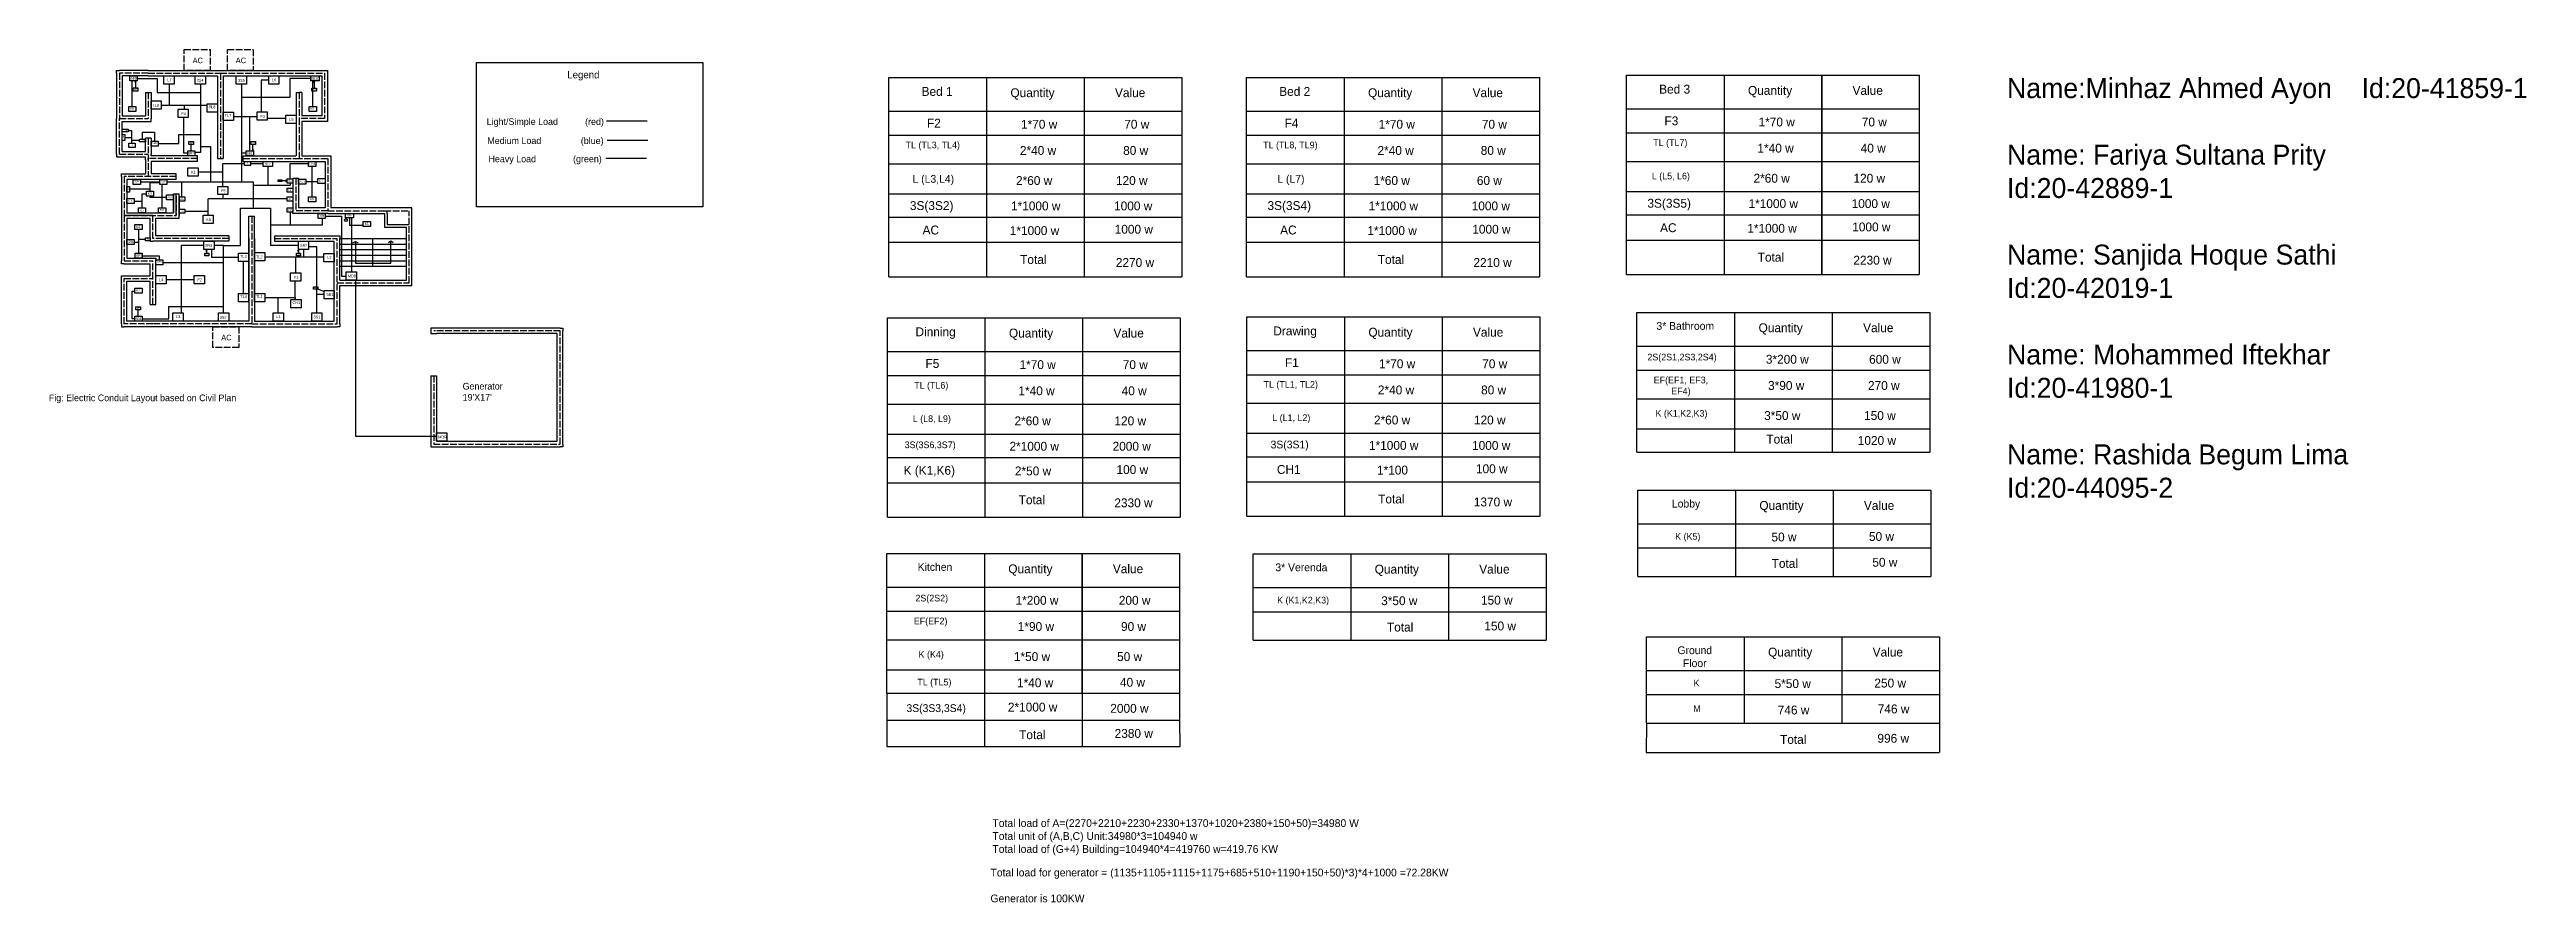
# Model space of a CAD drawing. Header units: inches. Extents: x 2005 to 8881, y -1786 to -220.
# Drawn here: x 4413 to 8881, y -1786 to -249 of the extents above; entities that cross this region are included whole.
import ezdxf

# ---------------------------------------------------------------- set-up
doc = ezdxf.new("R2010")
doc.units = ezdxf.units.IN
doc.header["$MEASUREMENT"] = 0
doc.linetypes.add('ACAD_ISO02W100', pattern=[15, 12, -3])

msp = doc.modelspace()

# ---------------------------------------------------------------- texts
for s, insert, char_height, width, attachment_point in [('AC', (4671.51, -263.49), 10, 29, 1), ('AC', (4749.24, -263.49), 10, 29, 1), ('SB9', (4559.79, -298.67), 4, 7, 1), ('L7', (4625.74, -300.99), 5, 12.5, 1), ('3S4', (4678.91, -301.77), 5, 12.5, 1), ('3S5', (4753.24, -301.99), 5, 12.5, 1), ('L6', (4814.74, -300.99), 5, 12.5, 1), ('SB10', (4885.22, -299.11), 4, 7, 1), ('Legend', (5347.26, -287.82), 13, 330.2715, 1), ('Bed 3', (7344.43, -312.31), 16, 116.7874, 2), ('Name:Minhaz Ahmed Ayon    Id:20-41859-1\\P\\PName: Fariya Sultana Prity\\PId:20-42889-1\\P\\PName: Sanjida Hoque Sathi\\PId:20-42019-1\\P\\PName: Mohammed Iftekhar\\PId:20-41980-1\\P\\PName: Rashida Begum Lima\\PId:20-44095-2', (7943.79, -300.47), 36, 1167.0638, 1), ('K8', (4558.74, -353.49), 4, 7, 1), ('SS7', (4566.26, -319.74), 2, 5, 1), ('TL9', (4598.99, -346.82), 5, 12.5, 1), ('TL8', (4700.74, -349.99), 5, 12.5, 1), ('K9', (4884.24, -353.49), 4, 7, 1), ('SS8', (4888.24, -319.99), 2, 5, 1), ('Bed 1', (6014.25, -316.47), 16, 116.7874, 2), ('Quantity', (6186.31, -318.77), 16, 116.7874, 2), ('Value', (6362.38, -318.77), 16, 116.7874, 2), ('Bed 2', (6659.2, -316.45), 16, 116.7874, 2), ('Quantity', (6831.27, -318.76), 16, 116.7874, 2), ('Value', (7007.34, -318.76), 16, 116.7874, 2), ('Quantity', (7516.5, -314.61), 16, 116.7874, 2), ('Value', (7692.57, -314.61), 16, 116.7874, 2), ('2S4', (4547.74, -393.99), 2, 4.5, 1), ('F4', (4651.24, -361.99), 5, 12.5, 1), ('TL7', (4729.51, -364.99), 5, 12.5, 1), ('F3', (4793.74, -366.99), 5, 12.5, 1), ('L5', (4845.74, -372.49), 5, 12.5, 1), ('Light/Simple Load           (red)', (5201.89, -372.81), 12, 377.718, 1), ('F2', (6008.4, -373.65), 16, 116.7874, 2), ('1*70 w', (6198.26, -375.66), 16, 116.7874, 2), ('70 w', (6374.34, -375.66), 16, 116.7874, 2), ('F4', (6653.36, -373.63), 16, 116.7874, 2), ('1*70 w', (6843.22, -375.64), 16, 116.7874, 2), ('70 w', (7019.29, -375.64), 16, 116.7874, 2), ('F3', (7338.59, -369.49), 16, 116.7874, 2), ('1*70 w', (7528.45, -371.5), 16, 116.7874, 2), ('70 w', (7704.52, -371.5), 16, 116.7874, 2), ('K7', (4560.74, -420.49), 2, 4.5, 1), ('SL3', (4579.74, -411.49), 2, 4.5, 1), ('SB8', (4599.01, -415.99), 3, 7, 1), ('SB7', (4663.49, -433.74), 4, 7, 1), ('SS6', (4666.74, -415.99), 2, 5, 1), ('SB11', (4769.21, -434.21), 4, 7, 1), ('SS5', (4778.33, -415.99), 2, 5, 1), ('Medium Load                (blue)', (5203.08, -407.17), 12, 377.718, 1), ('Heavy Load               (green)', (5205.17, -440.07), 12, 377.718, 1), ('TL (TL3, TL4)', (6006.39, -414.89), 12, 116.7874, 2), ('2*40 w', (6196.25, -422.83), 16, 116.7874, 2), ('80 w', (6372.33, -422.83), 16, 116.7874, 2), ('TL (TL8, TL9)', (6651.35, -414.87), 12, 116.7874, 2), ('2*40 w', (6841.21, -422.81), 16, 116.7874, 2), ('80 w', (7017.28, -422.81), 16, 116.7874, 2), ('TL (TL7)', (7336.58, -410.73), 12, 116.7874, 2), ('1*40 w', (7526.44, -418.67), 16, 116.7874, 2), ('40 w', (7702.51, -418.67), 16, 116.7874, 2), ('3S4', (4566.74, -484.99), 3, 7, 1), ('SB6', (4614.74, -484.99), 3, 7, 1), ('K1', (4668.74, -467.52), 5, 12.5, 1), ('L9', (4767.24, -452.49), 3, 7, 1), ('SB12', (4801.91, -453.53), 3, 7, 1), ('SS4', (4826.51, -484.49), 2, 7, 1), ('SB13', (4843.51, -484.49), 2.4, 7, 1), ('2S3', (4863.84, -485.08), 4, 7, 1), ('EF4', (4882.07, -452.64), 4, 7, 1), ('SL2', (4899.14, -484.96), 3, 7, 1), ('L (L3,L4)', (6007.4, -475.02), 14, 116.7874, 2), ('2*60 w', (6189.22, -477.02), 16, 116.7874, 2), ('120 w', (6365.29, -477.02), 16, 116.7874, 2), ('L (L7)', (6652.35, -475), 14, 116.7874, 2), ('1*60 w', (6834.17, -477.01), 16, 116.7874, 2), ('60 w', (7010.25, -477.01), 16, 116.7874, 2), ('L (L5, L6)', (7337.58, -470.86), 12, 116.7874, 2), ('2*60 w', (7519.41, -472.87), 16, 116.7874, 2), ('120 w', (7695.48, -472.87), 16, 116.7874, 2), ('SL2', (4555.25, -520.29), 3, 7, 1), ('K4', (4590.74, -506.49), 4, 7, 1), ('2S2', (4626.48, -514.31), 3, 7, 1), ('3S6', (4648.05, -517.05), 3, 7, 1), ('F5', (4722.74, -500.99), 5, 12.5, 1), ('CB', (4843.51, -500.99), 3, 7, 1), ('L8', (4843.51, -516.99), 3, 7, 1), ('K6', (4883.24, -516.49), 4, 7, 1), ('3S(3S2)', (6004.38, -522.19), 16, 116.7874, 2), ('1*1000 w', (6192.06, -522.81), 16, 116.7874, 2), ('1000 w', (6367.9, -522.81), 16, 116.7874, 2), ('3S(3S4)', (6649.34, -522.17), 16, 116.7874, 2), ('1*1000 w', (6837.02, -522.8), 16, 116.7874, 2), ('1000 w', (7012.86, -522.8), 16, 116.7874, 2), ('3S(3S5)', (7334.57, -518.03), 16, 116.7874, 2), ('1*1000 w', (7522.25, -518.66), 16, 116.7874, 2), ('1000 w', (7698.09, -518.66), 16, 116.7874, 2), ('K3', (4569.74, -566.49), 4, 7, 1), ('TL5', (4576.24, -537.31), 3, 7, 1), ('3S3', (4612.48, -536.52), 3, 7, 1), ('TL6', (4648.74, -538.49), 3, 7, 1), ('K6', (4696.24, -552.99), 5, 12.5, 1), ('3S7', (4843.51, -536.99), 3, 7, 1), ('SDB', (4900.24, -546.49), 3, 9.5, 1), ('SB14', (4950.07, -546.71), 3, 7, 1), ('K5', (4981.74, -560.99), 4, 7, 1), ('AC', (6002.83, -566.19), 16, 116.7874, 2), ('1*1000 w', (6189.89, -567.28), 16, 116.7874, 2), ('1000 w', (6368.99, -564.84), 16, 116.7874, 2), ('AC', (6647.79, -566.18), 16, 116.7874, 2), ('1*1000 w', (6834.85, -567.26), 16, 116.7874, 2), ('1000 w', (7013.95, -564.82), 16, 116.7874, 2), ('AC', (7333.02, -562.03), 16, 116.7874, 2), ('1*1000 w', (7520.08, -563.12), 16, 116.7874, 2), ('1000 w', (7699.18, -560.68), 16, 116.7874, 2), ('2S1', (4555.51, -593.49), 4, 7, 1), ('EF3', (4570.24, -617.99), 4, 7, 1), ('SL1', (4588.74, -589.99), 2, 5, 1), ('SB3', (4693.72, -599.49), 5, 12.5, 1), ('SS3', (4694.74, -616.99), 2, 4, 1), ('TL3', (4757.24, -618.99), 5, 12.5, 1), ('TL2', (4785.74, -619.99), 5, 12.5, 1), ('SS2', (4860.24, -616.99), 2, 4, 1), ('SB2', (4865.34, -599.49), 5, 12.5, 1), ('L2', (4914.24, -620.99), 5, 12.5, 1), ('Total', (6187.82, -619.33), 16, 116.7874, 2), ('2270 w', (6371.07, -624.75), 16, 116.7874, 2), ('Total', (6832.77, -619.31), 16, 116.7874, 2), ('2210 w', (7016.02, -624.74), 16, 116.7874, 2), ('Total', (7518, -615.17), 16, 116.7874, 2), ('2230 w', (7701.25, -620.59), 16, 116.7874, 2), ('SB5', (4607.51, -630.1), 3, 7, 1), ('L4', (4611.01, -661.49), 5, 12.5, 1), ('F2', (4680.24, -661.49), 5, 12.5, 1), ('F1', (4854.24, -656.99), 5, 12.5, 1), ('MDB', (4951.43, -654.52), 5, 12.5, 1), ('K2', (4569.74, -680.99), 4, 7, 1), ('SS9', (4571.24, -713.99), 2, 5, 1), ('TL4', (4757.51, -691.49), 5, 12.5, 1), ('TL1', (4786.01, -691.49), 5, 12.5, 1), ('CH1', (4851.74, -702.49), 5, 12.5, 1), ('SS1', (4891.24, -677.49), 2, 4, 1), ('SB1', (4912.51, -687.99), 5, 12.5, 1), ('SB4', (4568.41, -732.16), 4, 7, 1), ('L3', (4641.74, -727.99), 5, 12.5, 1), ('3S2', (4720.38, -728.99), 5, 12.5, 1), ('L1', (4822.74, -727.99), 5, 12.5, 1), ('3S1', (4889.74, -728.49), 5, 12.5, 1), ('Dinning', (6011.55, -749.63), 16, 116.7874, 2), ('Quantity', (6183.62, -751.94), 16, 116.7874, 2), ('Value', (6359.69, -751.94), 16, 116.7874, 2), ('Drawing', (6659.86, -748.09), 16, 116.7874, 2), ('Quantity', (6831.92, -750.39), 16, 116.7874, 2), ('Value', (7008, -750.39), 16, 116.7874, 2), ('3* Bathroom', (7363.56, -740.05), 14, 116.7874, 2), ('Quantity', (7535.63, -742.35), 16, 116.7874, 2), ('Value', (7711.7, -742.35), 16, 116.7874, 2), ('AC', (4723.24, -762.99), 10, 29, 1), ('2S(2S1,2S3,2S4)', (7357.72, -797.23), 12, 116.7874, 2), ('3*200 w', (7547.58, -799.23), 16, 116.7874, 2), ('600 w', (7723.65, -799.23), 16, 116.7874, 2), ('TL (TL6)', (6003.7, -848.06), 12, 116.7874, 2), ('F5', (6005.71, -806.82), 16, 116.7874, 2), ('1*70 w', (6195.57, -808.82), 16, 116.7874, 2), ('70 w', (6371.64, -808.82), 16, 116.7874, 2), ('TL (TL1, TL2)', (6652.01, -846.51), 12, 116.7874, 2), ('F1', (6654.02, -805.27), 16, 116.7874, 2), ('1*70 w', (6843.87, -807.28), 16, 116.7874, 2), ('70 w', (7019.95, -807.28), 16, 116.7874, 2), ('EF(EF1, EF3, EF4)', (7355.71, -838.47), 12, 116.7874, 2), ('3*90 w', (7545.57, -846.4), 16, 116.7874, 2), ('270 w', (7721.64, -846.4), 16, 116.7874, 2), ('Fig: Electric Conduit Layout based on Civil Plan', (4412.14, -870.68), 12, 667.875, 1), ("Generator\\P19'X17'", (5158.48, -849.72), 12, 278.8942, 1), ('1*40 w', (6193.56, -855.99), 16, 116.7874, 2), ('40 w', (6369.63, -855.99), 16, 116.7874, 2), ('2*40 w', (6841.87, -854.45), 16, 116.7874, 2), ('80 w', (7017.94, -854.45), 16, 116.7874, 2), ('L (L8, L9)', (6004.71, -908.18), 12, 116.7874, 2), ('2*60 w', (6186.53, -910.19), 16, 116.7874, 2), ('120 w', (6362.6, -910.19), 16, 116.7874, 2), ('L (L1, L2)', (6653.01, -906.64), 12, 116.7874, 2), ('2*60 w', (6834.83, -908.64), 16, 116.7874, 2), ('120 w', (7010.91, -908.64), 16, 116.7874, 2), ('K (K1,K2,K3)', (7356.72, -898.59), 12, 116.7874, 2), ('3*50 w', (7538.54, -900.6), 16, 116.7874, 2), ('150 w', (7714.61, -900.6), 16, 116.7874, 2), ('MDB', (5114.36, -944.93), 5, 12.5, 1), ('3S(3S6,3S7)', (6001.69, -955.35), 12, 116.7874, 2), ('2*1000 w', (6189.37, -955.98), 16, 116.7874, 2), ('2000 w', (6365.21, -955.98), 16, 116.7874, 2), ('3S(3S1)', (6650, -953.81), 14, 116.7874, 2), ('1*1000 w', (6837.68, -954.43), 16, 116.7874, 2), ('1000 w', (7013.52, -954.43), 16, 116.7874, 2), ('Total', (7533.6, -943.2), 16, 116.7874, 2), ('1020 w', (7709.18, -945.52), 16, 116.7874, 2), ('K (K1,K6)', (6000.14, -999.36), 16, 116.7874, 2), ('2*50 w', (6187.2, -1000.44), 16, 116.7874, 2), ('100 w', (6366.3, -998.01), 16, 116.7874, 2), ('CH1', (6648.44, -997.81), 16, 116.7874, 2), ('1*100', (6835.51, -998.9), 16, 116.7874, 2), ('100 w', (7014.6, -996.46), 16, 116.7874, 2), ('Total', (6185.12, -1052.5), 16, 116.7874, 2), ('2330 w', (6368.37, -1057.92), 16, 116.7874, 2), ('Total', (6833.43, -1050.95), 16, 116.7874, 2), ('1370 w', (7016.68, -1056.37), 16, 116.7874, 2), ('Lobby', (7365, -1060.34), 14, 116.7874, 2), ('Quantity', (7537.06, -1062.64), 16, 116.7874, 2), ('Value', (7713.13, -1062.64), 16, 116.7874, 2), ('K (K5)', (7368.12, -1120.48), 12, 116.7874, 2), ('50 w', (7541.63, -1119.49), 16, 116.7874, 2), ('50 w', (7717.46, -1118.48), 16, 116.7874, 2), ('Kitchen', (6010.41, -1174.47), 14, 116.7874, 2), ('Quantity', (6182.47, -1176.78), 16, 116.7874, 2), ('Value', (6358.55, -1176.78), 16, 116.7874, 2), ('3* Verenda', (6671.18, -1175.16), 14, 116.7874, 2), ('Quantity', (6843.25, -1177.46), 16, 116.7874, 2), ('Value', (7019.32, -1177.46), 16, 116.7874, 2), ('Total', (7543.13, -1167.09), 16, 116.7874, 2), ('50 w', (7723.55, -1165.06), 16, 116.7874, 2), ('2S(2S2)', (6004.57, -1231.65), 12, 116.7874, 2), ('1*200 w', (6194.42, -1233.66), 16, 116.7874, 2), ('200 w', (6370.5, -1233.66), 16, 116.7874, 2), ('K (K1,K2,K3)', (6674.31, -1235.3), 12, 116.7874, 2), ('3*50 w', (6847.82, -1234.31), 16, 116.7874, 2), ('150 w', (7023.65, -1233.3), 16, 116.7874, 2), ('EF(EF2)', (6002.56, -1272.9), 12, 116.7874, 2), ('1*90 w', (6192.42, -1280.83), 16, 116.7874, 2), ('90 w', (6368.49, -1280.83), 16, 116.7874, 2), ('Total', (6849.32, -1281.91), 16, 116.7874, 2), ('150 w', (7029.73, -1279.88), 16, 116.7874, 2), ('K (K4)', (6003.56, -1333.02), 12, 116.7874, 2), ('1*50 w', (6185.38, -1335.03), 16, 116.7874, 2), ('50 w', (6361.46, -1335.03), 16, 116.7874, 2), ('Ground^JFloor', (7380.71, -1324.59), 14, 116.7874, 2), ('Quantity', (7552.77, -1326.9), 16, 116.7874, 2), ('Value', (7728.85, -1326.9), 16, 116.7874, 2), ('TL (TL5)', (6009.33, -1383.06), 12, 116.7874, 2), ('1*40 w', (6191.01, -1382.21), 16, 116.7874, 2), ('40 w', (6366.61, -1381.4), 16, 116.7874, 2), ('K ', (7383.84, -1384.74), 12, 116.7874, 2), ('5*50 w', (7557.35, -1383.75), 16, 116.7874, 2), ('250 w', (7733.18, -1382.74), 16, 116.7874, 2), ('3S(3S3,3S4)', (6012.53, -1428.89), 14, 116.7874, 2), ('2*1000 w', (6186.5, -1426.07), 16, 116.7874, 2), ('2000 w', (6361.1, -1428.34), 16, 116.7874, 2), ('746 w', (7739.26, -1429.32), 16, 116.7874, 2), ('2380 w', (6368.91, -1473.48), 16, 116.7874, 2), ('M', (7384.68, -1430.62), 12, 116.7874, 2), ('746 w', (7558.84, -1431.34), 16, 116.7874, 2), ('Total', (6185.92, -1475.8), 16, 116.7874, 2), ('Total', (7558.25, -1484.36), 16, 116.7874, 2), ('996 w', (7738.67, -1482.33), 16, 116.7874, 2), ('Total load of A=(2270+2210+2230+2330+1370+1020+2380+150+50)=34980 W\\PTotal unit of (A,B,C) Unit:34980*3=104940 w\\PTotal load of (G+4) Building=104940*4=419760 w=419.76 KW', (6113.92, -1636.13), 14, 1267.8851, 1), ('Total load for generator = (1135+1105+1115+1175+685+510+1190+150+50)*3)*4+1000 =72.28KW\\P\\PGenerator is 100KW', (6110.49, -1725.23), 14, 1267.8851, 1)]:
    msp.add_mtext(s, dxfattribs=dict(insert=insert, char_height=char_height, width=width, attachment_point=attachment_point))
at = {"char_height": 2, "attachment_point": 1, "rotation": 270}
for s, insert, width in [('EF1', (4547.74, -404.74), 4.5), ('EF2', (4556.24, -498.02), 4.5), ('-', (4949.12, -555.72), 1.5)]:
    msp.add_mtext(s, dxfattribs=dict(at, insert=insert, width=width))

# ---------------------------------------------------------------- linework, layer by layer
for p, q in [((4534.51, -291.49), (4534.51, -286.49)), ((4534.51, -286.49), (4539.51, -286.49)), ((4534.51, -291.49), (4534.51, -373.49)), ((4534.51, -291.49), (4534.51, -291.49)), ((4591.51, -286.49), (4539.51, -286.49)), ((4591.51, -296.49), (4544.51, -296.49)), ((4544.51, -296.49), (4544.51, -368.49)), ((4568.56, -305.49), (4568.56, -318.24)), ((4591.51, -286.49), (4721.51, -286.49)), ((4591.51, -296.49), (4716.51, -296.49)), ((4596.51, -296.49), (4716.51, -296.49)), ((4716.51, -296.49), (4716.51, -445.49)), ((4721.51, -286.49), (4773.51, -286.49)), ((4721.51, -286.49), (4773.51, -286.49)), ((4721.51, -286.49), (4773.51, -286.49)), ((4721.51, -286.49), (4863.51, -286.49)), ((4726.51, -296.49), (4768.51, -296.49)), ((4726.51, -296.49), (4726.51, -445.49)), ((4726.51, -296.49), (4863.51, -296.49)), ((4778.51, -296.49), (4904.51, -296.49)), ((4863.51, -286.49), (4909.51, -286.49)), ((4890.54, -305.74), (4890.54, -318.49)), ((4904.51, -296.49), (4904.51, -368.49)), ((4909.51, -286.49), (4914.51, -286.49)), ((4914.51, -286.49), (4914.51, -291.49)), ((4914.51, -291.49), (4914.51, -373.49)), ((4914.51, -291.49), (4914.51, -291.49)), ((5927.15, -299.3), (6279.43, -299.3)), ((5927.15, -658.63), (5927.15, -299.3)), ((6103.29, -299.3), (6103.29, -658.63)), ((6279.36, -299.3), (6279.36, -658.63)), ((6279.43, -299.3), (6279.43, -658.63)), ((6279.43, -299.3), (6455.5, -299.3)), ((6455.5, -299.3), (6455.5, -658.63)), ((6572.11, -299.29), (6924.38, -299.29)), ((6572.11, -658.61), (6572.11, -299.29)), ((6748.24, -299.29), (6748.24, -658.61)), ((6924.32, -299.29), (6924.32, -658.61)), ((6924.38, -299.29), (6924.38, -658.61)), ((6924.38, -299.29), (7100.46, -299.29)), ((7100.46, -299.29), (7100.46, -658.61)), ((7257.34, -295.14), (7609.61, -295.14)), ((7257.34, -654.47), (7257.34, -295.14)), ((7433.48, -295.14), (7433.48, -654.47)), ((7609.55, -295.14), (7609.55, -654.47)), ((7609.61, -295.14), (7609.61, -654.47)), ((7609.61, -295.14), (7785.69, -295.14)), ((7785.69, -295.14), (7785.69, -654.47)), ((4586.51, -326.49), (4586.51, -368.49)), ((4586.51, -326.49), (4596.51, -326.49)), ((4596.51, -326.49), (4596.51, -373.49)), ((4596.51, -326.49), (4596.51, -373.49)), ((4858.51, -326.49), (4858.51, -373.49)), ((4858.51, -326.49), (4863.51, -326.49)), ((4868.51, -326.49), (4863.51, -326.49)), ((4868.51, -326.49), (4868.51, -368.49)), ((7257.34, -355.78), (7609.61, -355.78)), ((7609.61, -355.78), (7785.69, -355.78)), ((4534.51, -437.49), (4534.51, -373.49)), ((4534.51, -437.49), (4534.51, -373.49)), ((4544.51, -368.49), (4586.51, -368.49)), ((4544.51, -378.49), (4591.51, -378.49)), ((4544.51, -432.49), (4544.51, -378.49)), ((4591.51, -378.49), (4596.51, -378.49)), ((4596.51, -378.49), (4596.51, -373.49)), ((4858.51, -373.49), (4858.51, -440.49)), ((4904.51, -368.49), (4868.51, -368.49)), ((4909.51, -378.49), (4868.51, -378.49)), ((4909.51, -378.49), (4868.51, -378.49)), ((4868.51, -378.49), (4868.51, -440.49)), ((4914.51, -378.49), (4909.51, -378.49)), ((4914.51, -373.49), (4914.51, -378.49)), ((5927.15, -359.94), (6279.43, -359.94)), ((6279.43, -359.94), (6455.5, -359.94)), ((6572.11, -359.92), (6924.38, -359.92)), ((6924.38, -359.92), (7100.46, -359.92)), ((7257.34, -399.25), (7609.61, -399.25)), ((7609.61, -399.25), (7785.69, -399.25)), ((4534.51, -437.49), (4534.51, -442.49)), ((4534.51, -442.49), (4539.51, -442.49)), ((4539.51, -442.49), (4586.51, -442.49)), ((4544.51, -432.49), (4586.51, -432.49)), ((4586.51, -432.49), (4586.51, -408.49)), ((4596.51, -408.49), (4586.51, -408.49)), ((4586.51, -447.49), (4586.51, -442.49)), ((4591.51, -447.49), (4591.51, -445.49)), ((4596.51, -408.49), (4596.51, -437.49)), ((4596.51, -440.49), (4596.51, -437.49)), ((4680.51, -440.49), (4596.51, -440.49)), ((4662.74, -435.99), (4662.74, -435.99)), ((4668.61, -431.49), (4668.61, -419.99)), ((4680.51, -450.49), (4680.51, -440.49)), ((4716.51, -445.49), (4726.51, -445.49)), ((4762.51, -440.49), (4857.51, -440.49)), ((4762.51, -450.49), (4762.51, -440.49)), ((4780.2, -431.49), (4780.2, -419.99)), ((4868.51, -440.49), (4915.51, -440.49)), ((4915.51, -440.49), (4920.51, -440.49)), ((4920.51, -440.49), (4920.51, -445.49)), ((4920.51, -445.49), (4920.51, -534.49)), ((5927.15, -403.41), (6279.43, -403.41)), ((6279.43, -403.41), (6455.5, -403.41)), ((6572.11, -403.39), (6924.38, -403.39)), ((6924.38, -403.39), (7100.46, -403.39)), ((4543.01, -477.99), (4543.01, -472.99)), ((4543.01, -472.99), (4553.01, -472.99)), ((4543.01, -477.99), (4543.01, -547.99)), ((4553.01, -472.99), (4586.51, -472.99)), ((4642.01, -482.99), (4553.01, -482.99)), ((4553.01, -482.99), (4553.01, -542.99)), ((4586.51, -447.49), (4586.51, -464.49)), ((4586.51, -464.49), (4586.51, -472.99)), ((4596.51, -450.49), (4596.51, -464.49)), ((4680.51, -450.49), (4596.51, -450.49)), ((4596.51, -464.49), (4596.51, -472.99)), ((4642.01, -472.99), (4596.51, -472.99)), ((4642.01, -482.99), (4642.01, -472.99)), ((4762.51, -450.49), (4857.51, -450.49)), ((4841.76, -485.69), (4832.51, -485.69)), ((4852.51, -480.49), (4852.51, -539.49)), ((4852.51, -480.49), (4862.51, -480.49)), ((4857.51, -450.49), (4910.51, -450.49)), ((4862.51, -480.49), (4862.51, -534.49)), ((4862.51, -480.49), (4862.51, -534.49)), ((4910.51, -450.49), (4910.51, -534.49)), ((5927.15, -454.89), (6279.43, -454.89)), ((6279.43, -454.89), (6455.5, -454.89)), ((6572.11, -454.87), (6924.38, -454.87)), ((6924.38, -454.87), (7100.46, -454.87)), ((7257.34, -450.73), (7609.61, -450.73)), ((7609.61, -450.73), (7785.69, -450.73)), ((4637.01, -542.99), (4637.01, -508.99)), ((4637.01, -508.99), (4647.01, -508.99)), ((4637.01, -512.99), (4637.01, -542.99)), ((4642.01, -547.99), (4642.01, -508.99)), ((4647.01, -547.99), (4647.01, -508.99)), ((4647.01, -512.99), (4647.01, -547.99)), ((4910.51, -534.49), (4862.51, -534.49)), ((5062.01, -534.49), (4920.51, -534.49)), ((5067.01, -534.49), (5062.01, -534.49)), ((5067.01, -539.49), (5067.01, -534.49)), ((5927.15, -508.92), (6279.43, -508.92)), ((6279.43, -508.92), (6455.5, -508.92)), ((6572.11, -508.91), (6924.38, -508.91)), ((6924.38, -508.91), (7100.46, -508.91)), ((7257.34, -504.77), (7609.61, -504.77)), ((7609.61, -504.77), (7785.69, -504.77)), ((4543.01, -547.99), (4543.01, -629.99)), ((4600.01, -547.99), (4548.01, -547.99)), ((4553.01, -542.99), (4637.01, -542.99)), ((4553.01, -552.99), (4553.01, -624.99)), ((4553.01, -552.99), (4595.01, -552.99)), ((4595.01, -589.49), (4595.01, -552.99)), ((4605.01, -584.49), (4605.01, -552.99)), ((4605.01, -552.99), (4642.01, -552.99)), ((4642.01, -552.99), (4642.01, -552.99)), ((4642.01, -552.99), (4642.01, -552.99)), ((4642.01, -552.99), (4647.01, -552.99)), ((4647.01, -552.99), (4647.01, -547.99)), ((4773.01, -703.49), (4773.01, -549.49)), ((4773.01, -549.49), (4783.01, -549.49)), ((4783.01, -703.49), (4783.01, -549.49)), ((4852.51, -544.49), (4852.51, -539.49)), ((4915.51, -544.49), (4852.51, -544.49)), ((4915.51, -544.49), (5012.51, -544.49)), ((5012.51, -544.49), (5017.51, -544.49)), ((5017.51, -544.49), (5017.51, -568.99)), ((5017.51, -568.99), (5057.01, -568.99)), ((5022.51, -544.49), (5022.51, -539.49)), ((5022.51, -544.49), (5022.51, -563.99)), ((5022.51, -563.99), (5062.01, -563.99)), ((5057.01, -664.49), (5057.01, -568.99)), ((5067.01, -669.49), (5067.01, -539.49)), ((5927.15, -551.24), (6279.43, -551.24)), ((6279.36, -551.24), (6455.5, -551.24)), ((6572.11, -551.22), (6924.38, -551.22)), ((6924.32, -551.22), (7100.46, -551.22)), ((7257.34, -547.08), (7609.61, -547.08)), ((7609.55, -547.08), (7785.69, -547.08)), ((4553.01, -624.99), (4600.01, -624.99)), ((4595.01, -589.49), (4595.01, -594.49)), ((4595.01, -594.49), (4600.01, -594.49)), ((4737.01, -594.49), (4600.01, -594.49)), ((4600.01, -624.99), (4605.01, -624.99)), ((4737.01, -584.49), (4605.01, -584.49)), ((4605.01, -624.99), (4605.01, -629.99)), ((4696.74, -609.49), (4696.74, -615.99)), ((4737.01, -584.49), (4737.01, -594.49)), ((4773.01, -589.49), (4773.01, -738.49)), ((4783.01, -589.49), (4783.01, -738.49)), ((4819.01, -584.49), (4932.01, -584.49)), ((4819.01, -584.49), (4819.01, -594.49)), ((4819.01, -594.49), (4927.01, -594.49)), ((4862.24, -609.49), (4862.24, -615.99)), ((4927.01, -738.49), (4927.01, -594.49)), ((4932.01, -584.49), (4937.01, -584.49)), ((4937.01, -584.49), (4937.01, -589.49)), ((4937.01, -664.49), (4937.01, -589.49)), ((4937.01, -589.49), (5057.01, -589.49)), ((4937.01, -599.49), (5057.01, -599.49)), ((4937.01, -609.49), (5057.01, -609.49)), ((4937.01, -619.49), (5057.01, -619.49)), ((4960.51, -597.49), (4965.51, -594.99)), ((4965.51, -594.99), (4965.51, -633.99)), ((4965.51, -594.99), (4970.01, -597.49)), ((4996.01, -589.49), (4996.01, -639.49)), ((5024.51, -596.99), (5029.01, -593.99)), ((5029.01, -633.99), (5029.01, -593.99)), ((5029.01, -593.99), (5033.01, -596.49)), ((5927.15, -596.4), (6279.43, -596.4)), ((6279.43, -596.4), (6455.5, -596.4)), ((6572.11, -596.38), (6924.38, -596.38)), ((6924.38, -596.38), (7100.46, -596.38)), ((7257.34, -592.24), (7609.61, -592.24)), ((7609.61, -592.24), (7785.69, -592.24)), ((4543.01, -629.99), (4543.01, -629.99)), ((4543.01, -634.99), (4543.01, -629.99)), ((4548.01, -634.99), (4543.01, -634.99)), ((4543.01, -661.49), (4543.01, -656.49)), ((4543.01, -656.49), (4548.01, -656.49)), ((4543.01, -743.49), (4543.01, -661.49)), ((4548.01, -634.99), (4595.01, -634.99)), ((4548.01, -656.49), (4595.01, -656.49)), ((4553.01, -738.49), (4553.01, -666.49)), ((4553.01, -666.49), (4595.01, -666.49)), ((4595.01, -656.49), (4595.01, -634.99)), ((4595.01, -708.49), (4595.01, -666.49)), ((4605.01, -661.49), (4605.01, -629.99)), ((4605.01, -708.49), (4605.01, -661.49)), ((4937.01, -629.49), (5057.01, -629.49)), ((4937.01, -639.49), (5057.01, -639.49)), ((4937.01, -664.49), (5057.01, -664.49)), ((4965.51, -633.99), (5029.01, -633.99)), ((5067.01, -674.49), (5067.01, -669.49)), ((5927.15, -658.63), (6279.43, -658.63)), ((6279.43, -658.63), (6455.5, -658.63)), ((6572.11, -658.61), (6924.38, -658.61)), ((6924.38, -658.61), (7100.46, -658.61)), ((7257.34, -654.47), (7609.61, -654.47)), ((7609.61, -654.47), (7785.69, -654.47)), ((4595.01, -708.49), (4605.01, -708.49)), ((4856.61, -695.99), (4856.61, -699.49)), ((4908.34, -684.77), (4897.24, -681.07)), ((4937.01, -674.49), (5062.01, -674.49)), ((4937.01, -743.49), (4937.01, -674.49)), ((5062.01, -674.49), (5067.01, -674.49)), ((4543.01, -743.49), (4543.01, -748.49)), ((4543.01, -748.49), (4548.01, -748.49)), ((4600.01, -748.49), (4548.01, -748.49)), ((4600.01, -738.49), (4553.01, -738.49)), ((4573.11, -729.49), (4573.11, -717.99)), ((4773.01, -738.49), (4600.01, -738.49)), ((4778.01, -748.49), (4600.01, -748.49)), ((4778.01, -748.49), (4932.01, -748.49)), ((4783.01, -738.49), (4927.01, -738.49)), ((4937.01, -748.49), (4932.01, -748.49)), ((4937.01, -743.49), (4937.01, -748.49)), ((5106.26, -750.93), (5101.26, -750.93)), ((5101.26, -750.93), (5101.26, -755.93)), ((5334.26, -750.93), (5106.26, -750.93)), ((5334.26, -750.93), (5339.26, -750.93)), ((5339.26, -750.93), (5339.26, -755.93)), ((5339.26, -959.93), (5339.26, -755.93)), ((5924.46, -732.47), (6276.73, -732.47)), ((5924.46, -1091.79), (5924.46, -732.47)), ((6100.6, -732.47), (6100.6, -1091.79)), ((6276.67, -732.47), (6276.67, -1091.79)), ((6276.73, -732.47), (6276.73, -1091.79)), ((6276.73, -732.47), (6452.81, -732.47)), ((6452.81, -732.47), (6452.81, -1091.79)), ((6572.77, -730.92), (6925.04, -730.92)), ((6572.77, -1090.24), (6572.77, -730.92)), ((6748.9, -730.92), (6748.9, -1090.24)), ((6924.98, -730.92), (6924.98, -1090.24)), ((6925.04, -730.92), (6925.04, -1090.24)), ((6925.04, -730.92), (7101.11, -730.92)), ((7101.11, -730.92), (7101.11, -1090.24)), ((7276.47, -722.88), (7628.74, -722.88)), ((7276.47, -974.81), (7276.47, -722.88)), ((7452.61, -722.88), (7452.61, -974.81)), ((7628.68, -722.88), (7628.68, -974.81)), ((7628.74, -722.88), (7628.74, -974.81)), ((7628.74, -722.88), (7804.82, -722.88)), ((7804.82, -722.88), (7804.82, -974.81)), ((5329.26, -760.93), (5111.26, -760.93)), ((5329.26, -954.93), (5329.26, -760.93)), ((5924.46, -793.1), (6276.73, -793.1)), ((6276.73, -793.1), (6452.81, -793.1)), ((6572.77, -791.56), (6925.04, -791.56)), ((6925.04, -791.56), (7101.11, -791.56)), ((7276.47, -783.52), (7628.74, -783.52)), ((7628.74, -783.52), (7804.82, -783.52)), ((5101.26, -836.99), (5101.26, -959.93)), ((5111.26, -836.99), (5111.26, -954.93)), ((5924.46, -836.57), (6276.73, -836.57)), ((6276.73, -836.57), (6452.81, -836.57)), ((6572.77, -835.03), (6925.04, -835.03)), ((6925.04, -835.03), (7101.11, -835.03)), ((7276.47, -826.99), (7628.74, -826.99)), ((7628.74, -826.99), (7804.82, -826.99)), ((5924.46, -888.05), (6276.73, -888.05)), ((6276.73, -888.05), (6452.81, -888.05)), ((6572.77, -886.51), (6925.04, -886.51)), ((6925.04, -886.51), (7101.11, -886.51)), ((7276.47, -878.46), (7628.74, -878.46)), ((7628.74, -878.46), (7804.82, -878.46)), ((7276.47, -932.5), (7628.74, -932.5)), ((7628.74, -932.5), (7804.82, -932.5)), ((5101.26, -959.93), (5101.26, -964.93)), ((5101.26, -964.93), (5106.26, -964.93)), ((5106.26, -964.93), (5334.26, -964.93)), ((5111.26, -954.93), (5329.26, -954.93)), ((5111.26, -954.93), (5329.26, -954.93)), ((5339.26, -964.93), (5334.26, -964.93)), ((5339.26, -959.93), (5339.26, -964.93)), ((5924.46, -942.09), (6276.73, -942.09)), ((6276.73, -942.09), (6452.81, -942.09)), ((6572.77, -940.54), (6925.04, -940.54)), ((6925.04, -940.54), (7101.11, -940.54)), ((7276.47, -974.81), (7628.74, -974.81)), ((7628.68, -974.81), (7804.82, -974.81)), ((5924.46, -984.4), (6276.73, -984.4)), ((6276.67, -984.4), (6452.81, -984.4)), ((6572.77, -982.86), (6925.04, -982.86)), ((6924.98, -982.86), (7101.11, -982.86)), ((5924.46, -1029.57), (6276.73, -1029.57)), ((6276.73, -1029.57), (6452.81, -1029.57)), ((6572.77, -1028.02), (6925.04, -1028.02)), ((6925.04, -1028.02), (7101.11, -1028.02)), ((7277.9, -1043.17), (7630.18, -1043.17)), ((7277.9, -1198.76), (7277.9, -1043.17)), ((7454.04, -1043.17), (7454.04, -1198.76)), ((7630.11, -1043.17), (7630.11, -1198.76)), ((7630.18, -1043.17), (7630.18, -1198.76)), ((7630.18, -1043.17), (7806.25, -1043.17)), ((7806.25, -1043.17), (7806.25, -1198.76)), ((5924.46, -1091.79), (6276.73, -1091.79)), ((6276.73, -1091.79), (6452.81, -1091.79)), ((6572.77, -1090.24), (6925.04, -1090.24)), ((6925.04, -1090.24), (7101.11, -1090.24)), ((7277.9, -1103.81), (7630.18, -1103.81)), ((7630.18, -1103.81), (7806.25, -1103.81)), ((5923.32, -1157.31), (6275.59, -1157.31)), ((5923.32, -1409.24), (5923.32, -1157.31)), ((6099.45, -1157.31), (6099.45, -1409.24)), ((6275.53, -1157.31), (6275.53, -1409.24)), ((6275.59, -1157.31), (6275.59, -1409.24)), ((6275.59, -1157.31), (6451.66, -1157.31)), ((6451.66, -1157.31), (6451.66, -1409.24)), ((6584.09, -1157.99), (6936.36, -1157.99)), ((6584.09, -1313.57), (6584.09, -1157.99)), ((6760.23, -1157.99), (6760.23, -1313.57)), ((6936.3, -1157.99), (6936.3, -1313.57)), ((6936.36, -1157.99), (6936.36, -1313.57)), ((6936.36, -1157.99), (7112.44, -1157.99)), ((7112.44, -1157.99), (7112.44, -1313.57)), ((7277.9, -1147.28), (7630.18, -1147.28)), ((7630.18, -1147.28), (7806.25, -1147.28)), ((7277.9, -1198.76), (7630.18, -1198.76)), ((7630.18, -1198.76), (7806.25, -1198.76)), ((5923.32, -1217.94), (6275.59, -1217.94)), ((6275.59, -1217.94), (6451.66, -1217.94)), ((6584.09, -1218.63), (6936.36, -1218.63)), ((6936.36, -1218.63), (7112.44, -1218.63)), ((5923.32, -1261.41), (6275.59, -1261.41)), ((6275.59, -1261.41), (6451.66, -1261.41)), ((6584.09, -1262.1), (6936.36, -1262.1)), ((6936.36, -1262.1), (7112.44, -1262.1)), ((5923.32, -1312.89), (6275.59, -1312.89)), ((6275.59, -1312.89), (6451.66, -1312.89)), ((6584.09, -1313.57), (6936.36, -1313.57)), ((6936.36, -1313.57), (7112.44, -1313.57)), ((7293.61, -1307.43), (7645.89, -1307.43)), ((7293.61, -1463.01), (7293.61, -1307.43)), ((7469.75, -1307.43), (7469.75, -1463.01)), ((7645.83, -1307.43), (7645.83, -1463.01)), ((7645.89, -1307.43), (7645.89, -1463.01)), ((7645.89, -1307.43), (7821.96, -1307.43)), ((7821.96, -1307.43), (7821.96, -1463.01)), ((5923.32, -1366.93), (6275.59, -1366.93)), ((6275.59, -1366.93), (6451.66, -1366.93)), ((7293.61, -1368.06), (7645.89, -1368.06)), ((7645.89, -1368.06), (7821.96, -1368.06)), ((5923.32, -1409.24), (6275.59, -1409.24)), ((5923.32, -1409.24), (5923.32, -1457.65)), ((6099.45, -1409.24), (6099.45, -1504.93)), ((6275.53, -1409.24), (6451.66, -1409.24)), ((6275.59, -1409.24), (6275.59, -1504.93)), ((6451.85, -1457.65), (6451.85, -1409.24)), ((7293.61, -1411.53), (7645.89, -1411.53)), ((7645.89, -1411.53), (7821.96, -1411.53)), ((5923.32, -1457.65), (6451.85, -1457.65)), ((5923.32, -1457.65), (5923.32, -1504.93)), ((6452.65, -1504.93), (6451.85, -1457.65)), ((7293.61, -1463.01), (7293.02, -1516.03)), ((7293.61, -1463.01), (7645.89, -1463.01)), ((7645.89, -1463.01), (7821.96, -1463.01)), ((7821.96, -1463.01), (7821.96, -1516.03)), ((5923.32, -1504.93), (6452.65, -1504.93)), ((7293.02, -1516.03), (7645.3, -1516.03)), ((7645.3, -1516.03), (7821.37, -1516.03))]:
    msp.add_line(p, q)
at = {"linetype": 'ACAD_ISO02W100'}
for p, q in [((4591.51, -291.49), (4539.51, -291.49)), ((4539.51, -291.49), (4539.51, -373.49)), ((4591.51, -291.49), (4721.51, -291.49)), ((4721.51, -291.49), (4721.51, -445.49)), ((4721.51, -291.49), (4863.51, -291.49)), ((4863.51, -291.49), (4909.51, -291.49)), ((4909.51, -291.49), (4909.51, -373.49)), ((4591.51, -326.49), (4591.51, -373.49)), ((4863.51, -326.49), (4863.51, -373.49)), ((4539.51, -373.49), (4591.51, -373.49)), ((4539.51, -437.49), (4539.51, -373.49)), ((4909.51, -373.49), (4863.51, -373.49)), ((4863.51, -373.49), (4863.51, -445.49)), ((4539.51, -437.49), (4591.51, -437.49)), ((4591.51, -408.49), (4591.51, -467.99)), ((4680.51, -445.49), (4591.51, -445.49)), ((4762.51, -445.49), (4857.51, -445.49)), ((4857.51, -445.49), (4915.51, -445.49)), ((4915.51, -445.49), (4915.51, -539.49)), ((4642.01, -477.99), (4548.01, -477.99)), ((4548.01, -477.99), (4548.01, -547.99)), ((4591.51, -467.99), (4591.51, -477.99)), ((4857.51, -480.49), (4857.51, -539.49)), ((4642.01, -512.99), (4642.01, -547.99)), ((4548.01, -547.99), (4548.01, -629.99)), ((4548.01, -547.99), (4642.01, -547.99)), ((4600.01, -589.49), (4600.01, -547.99)), ((4778.01, -549.49), (4778.01, -743.49)), ((4915.51, -539.49), (4857.51, -539.49)), ((4915.51, -539.49), (5017.51, -539.49)), ((5017.51, -539.49), (5062.01, -539.49)), ((5062.01, -669.49), (5062.01, -539.49)), ((4737.01, -589.49), (4600.01, -589.49)), ((4819.01, -589.49), (4932.01, -589.49)), ((4932.01, -743.49), (4932.01, -589.49)), ((4548.01, -629.99), (4600.01, -629.99)), ((4548.01, -743.49), (4548.01, -661.49)), ((4548.01, -661.49), (4600.01, -661.49)), ((4600.01, -661.49), (4600.01, -629.99)), ((4600.01, -708.49), (4600.01, -661.49)), ((4932.01, -669.49), (5062.01, -669.49)), ((4600.01, -743.49), (4548.01, -743.49)), ((4778.01, -743.49), (4600.01, -743.49)), ((4778.01, -743.49), (4932.01, -743.49)), ((5101.26, -755.93), (5101.26, -760.93)), ((5334.26, -755.93), (5106.26, -755.93)), ((5334.26, -959.93), (5334.26, -755.93)), ((5101.26, -760.93), (5111.26, -760.93)), ((5101.26, -836.99), (5111.26, -836.99)), ((5106.26, -836.99), (5106.26, -959.93)), ((5106.26, -959.93), (5334.26, -959.93))]:
    msp.add_line(p, q, dxfattribs=at)
at = {"color": 1}
for p, q in [((4562.74, -351.49), (4562.74, -305.49)), ((4628.99, -311.49), (4628.99, -348.99)), ((4808.74, -303.99), (4795.06, -303.99)), ((4795.06, -303.99), (4795.06, -361.49)), ((4888.24, -351.49), (4888.24, -305.49)), ((4615.01, -348.99), (4697.74, -348.99)), ((4656.38, -348.99), (4656.38, -356.49)), ((4555.01, -394.74), (4561.99, -394.74)), ((4561.99, -417.49), (4561.99, -394.74)), ((4580.99, -410.49), (4580.99, -397.93)), ((4580.99, -397.93), (4602.78, -397.93)), ((4602.78, -397.93), (4602.78, -413.99)), ((4655.65, -435.99), (4655.65, -371.49)), ((4745.01, -369.49), (4787.74, -369.49)), ((4774.74, -431.49), (4774.74, -369.49)), ((4806.24, -372.44), (4839.74, -372.44)), ((5418, -377.72), (5491.21, -377.72)), ((4561.99, -408.29), (4549.01, -408.29)), ((4575.74, -412.74), (4561.99, -412.74)), ((4662.74, -435.99), (4655.65, -435.99)), ((4594.74, -504.49), (4594.74, -488.81)), ((4594.74, -488.81), (4612.24, -488.81)), ((4681.24, -469.52), (4725.99, -469.52)), ((4725.99, -495.49), (4725.99, -454.56)), ((4725.99, -454.56), (4765.24, -454.56)), ((4775.74, -454.24), (4798.74, -454.24)), ((4880.74, -454.99), (4846.77, -454.99)), ((4846.77, -454.99), (4846.77, -481.99)), ((4875.51, -486.99), (4897.74, -486.99)), ((4887.24, -514.49), (4887.24, -459.49)), ((4594.74, -500.38), (4557.51, -500.38)), ((4566.01, -521.99), (4580.24, -521.99)), ((4580.24, -509.02), (4588.24, -508.99)), ((4580.24, -533.99), (4580.24, -509.02)), ((4595.09, -515.49), (4595.09, -513.49)), ((4624.24, -515.49), (4595.09, -515.49)), ((4842.24, -518.24), (4699.49, -518.24)), ((4699.49, -547.49), (4699.49, -518.24)), ((4726.51, -518.24), (4726.51, -510.49)), ((4573.74, -573.49), (4573.74, -615.99)), ((4657.51, -540.24), (4699.49, -540.24)), ((4954.37, -551.99), (4954.37, -565.48)), ((4954.37, -565.48), (4979.24, -565.48)), ((4566.01, -595.99), (4573.74, -595.99)), ((4586.74, -591.24), (4573.74, -591.24)), ((4580.74, -620.49), (4610.88, -620.49)), ((4610.88, -620.49), (4610.88, -628.1)), ((4691.74, -601.99), (4650.78, -601.99)), ((4650.78, -601.99), (4650.78, -723.49)), ((4706.04, -623.49), (4706.04, -609.49)), ((4754.24, -623.49), (4706.04, -623.49)), ((4801.51, -622.49), (4908.24, -622.49)), ((4857.49, -651.49), (4857.49, -622.49)), ((4871.49, -609.49), (4871.49, -622.49)), ((4623.51, -663.49), (4674.24, -663.49)), ((4763.49, -688.49), (4763.49, -630.99)), ((4856.61, -699.49), (4856.61, -666.49)), ((4562.66, -733.99), (4562.66, -684.54)), ((4562.66, -684.54), (4567.24, -684.54)), ((4801.51, -695.99), (4856.61, -695.99)), ((4825.99, -723.49), (4825.99, -695.99)), ((4567.24, -733.99), (4562.66, -733.99))]:
    msp.add_line(p, q, dxfattribs=at)
at = {"color": 5}
for p, q in [((4571.24, -300.99), (4607.49, -300.99)), ((4607.49, -300.99), (4607.49, -326.23)), ((4685.49, -311.49), (4685.49, -434.74)), ((4759.49, -311.49), (4759.49, -435.22)), ((4884.46, -300.99), (4846.76, -300.99)), ((4846.76, -300.99), (4846.76, -335.48)), ((4607.49, -326.23), (4685.49, -326.23)), ((4846.76, -335.48), (4759.49, -335.48)), ((4609.51, -418.49), (4646.45, -418.49)), ((4646.45, -418.49), (4646.45, -402.08)), ((4646.45, -402.08), (4685.49, -402.08)), ((4685.49, -434.74), (4675.74, -434.74)), ((4685.49, -423.68), (4703.97, -423.68)), ((4703.97, -423.68), (4703.97, -487.49)), ((4759.49, -435.22), (4768.24, -435.22)), ((4759.49, -435.22), (4759.49, -487.49)), ((5419.19, -412.08), (5492.4, -412.08)), ((4577.24, -487.49), (4612.24, -487.49)), ((4625.24, -487.49), (4780.96, -487.49)), ((4652.26, -514.49), (4652.26, -487.49)), ((4780.96, -487.49), (4780.96, -535.1)), ((4807.13, -459.99), (4807.13, -493.9)), ((4847.26, -489.49), (4847.26, -489.49)), ((4847.49, -489.49), (4847.49, -493.9)), ((4616.74, -533.99), (4616.74, -491.99)), ((4757.96, -602), (4757.96, -535.1)), ((4757.96, -535.1), (4812.05, -535.1)), ((4847.49, -493.9), (4780.96, -493.9)), ((4812.05, -535.1), (4812.05, -601.99)), ((4812.05, -564.99), (4906.03, -564.99)), ((4847.49, -541.99), (4847.49, -564.99)), ((4906.03, -564.99), (4906.03, -553.49)), ((4958.08, -551.99), (4958.08, -649.52)), ((4727.49, -602), (4710.24, -601.99)), ((4727.49, -723.49), (4727.49, -602)), ((4727.49, -602), (4757.96, -602)), ((4862.24, -601.99), (4812.05, -601.99)), ((4895.49, -604.68), (4880.74, -604.68)), ((4895.49, -723.49), (4895.49, -604.68)), ((4618.01, -632.6), (4727.49, -632.6)), ((4628.81, -733.99), (4628.81, -712.1)), ((4628.81, -712.1), (4727.49, -712.1)), ((4908.24, -690.49), (4895.49, -690.49)), ((4580.24, -733.99), (4628.81, -733.99))]:
    msp.add_line(p, q, dxfattribs=at)
at = {"color": 3}
for p, q in [((5416.98, -444.98), (5490.19, -444.98)), ((4909.74, -549.49), (4940.3, -549.49)), ((4940.3, -549.49), (4940.3, -657.55)), ((4940.3, -657.55), (4948.33, -657.55)), ((4965.78, -946.3), (4965.78, -664.52)), ((5111.26, -946.3), (4965.78, -946.3))]:
    msp.add_line(p, q, dxfattribs=at)
at = {"linetype": 'ACAD_ISO02W100'}
for points in [[(4656.51, -248.99), (4703.01, -248.99), (4703.01, -286.49), (4656.51, -286.49)], [(4734.24, -248.99), (4780.74, -248.99), (4780.74, -286.49), (4734.24, -286.49)], [(4708.24, -748.49), (4754.74, -748.49), (4754.74, -785.99), (4708.24, -785.99)]]:
    msp.add_lwpolyline(points, close=True, dxfattribs=at)
for points in [[(4558.24, -296.49), (4571.24, -296.49), (4571.24, -305.49), (4558.24, -305.49)], [(4568.56, -305.49), (4567.26, -307.74), (4569.86, -307.74)], [(4619.74, -296.49), (4638.24, -296.49), (4638.24, -311.49), (4619.74, -311.49)], [(4676.24, -296.49), (4694.74, -296.49), (4694.74, -311.49), (4676.24, -311.49)], [(4750.24, -296.49), (4768.74, -296.49), (4768.74, -311.49), (4750.24, -311.49)], [(4808.74, -296.49), (4827.24, -296.49), (4827.24, -311.49), (4808.74, -311.49)], [(4884.46, -296.49), (4899.47, -296.49), (4899.47, -305.09), (4884.46, -305.09)], [(4890.54, -305.74), (4889.24, -307.99), (4891.84, -307.99)], [(5183.45, -272.43), (5591.64, -272.43), (5591.64, -532.49), (5183.45, -532.49)], [(4556.24, -351.49), (4569.24, -351.49), (4569.24, -360.49), (4556.24, -360.49)], [(4564.26, -318.24), (4572.76, -318.24), (4572.76, -323.74), (4564.26, -323.74)], [(4596.51, -341.49), (4615.01, -341.49), (4615.01, -356.49), (4596.51, -356.49)], [(4645.24, -356.49), (4663.74, -356.49), (4663.74, -371.49), (4645.24, -371.49)], [(4697.74, -346.99), (4716.24, -346.99), (4716.24, -361.99), (4697.74, -361.99)], [(4881.74, -351.49), (4894.74, -351.49), (4894.74, -360.49), (4881.74, -360.49)], [(4886.24, -318.49), (4894.74, -318.49), (4894.74, -323.99), (4886.24, -323.99)], [(4544.51, -392.49), (4555.01, -392.49), (4555.01, -396.99), (4544.51, -396.99)], [(4556.24, -378.49), (4556.24, -378.49), (4556.24, -378.49), (4556.24, -378.49)], [(4726.51, -361.99), (4745.01, -361.99), (4745.01, -376.99), (4726.51, -376.99)], [(4787.74, -361.49), (4806.24, -361.49), (4806.24, -376.49), (4787.74, -376.49)], [(4839.74, -366.99), (4858.24, -366.99), (4858.24, -381.99), (4839.74, -381.99)], [(4549.01, -402.34), (4549.01, -412.84), (4544.51, -412.84), (4544.51, -402.34)], [(4556.24, -417.49), (4567.74, -417.49), (4567.74, -425.49), (4556.24, -425.49)], [(4575.74, -410.49), (4586.24, -410.49), (4586.24, -414.99), (4575.74, -414.99)], [(4596.51, -413.99), (4609.51, -413.99), (4609.51, -422.99), (4596.51, -422.99)], [(4662.74, -431.49), (4675.74, -431.49), (4675.74, -440.49), (4662.74, -440.49)], [(4664.74, -414.49), (4673.24, -414.49), (4673.24, -419.99), (4664.74, -419.99)], [(4668.61, -431.49), (4669.48, -429.99), (4667.74, -429.99)], [(4768.24, -431.49), (4781.24, -431.49), (4781.24, -440.49), (4768.24, -440.49)], [(4776.33, -414.49), (4784.83, -414.49), (4784.83, -419.99), (4776.33, -419.99)], [(4780.2, -431.49), (4781.06, -429.99), (4779.33, -429.99)], [(4564.24, -482.99), (4577.24, -482.99), (4577.24, -491.99), (4564.24, -491.99)], [(4612.24, -482.99), (4625.24, -482.99), (4625.24, -491.99), (4612.24, -491.99)], [(4662.74, -462.02), (4681.24, -462.02), (4681.24, -477.02), (4662.74, -477.02)], [(4765.24, -450.49), (4775.74, -450.49), (4775.74, -457.99), (4765.24, -457.99)], [(4798.74, -450.49), (4815.51, -450.49), (4815.51, -459.99), (4798.74, -459.99)], [(4825.51, -483.99), (4832.51, -483.99), (4832.51, -486.99), (4825.51, -486.99)], [(4841.76, -485.69), (4839.51, -484.4), (4839.51, -486.99)], [(4842.01, -481.99), (4852.51, -481.99), (4852.51, -489.49), (4842.01, -489.49)], [(4862.51, -482.49), (4875.51, -482.49), (4875.51, -491.49), (4862.51, -491.49)], [(4880.74, -450.49), (4893.74, -450.49), (4893.74, -459.49), (4880.74, -459.49)], [(4897.51, -481.49), (4910.51, -481.49), (4910.51, -490.49), (4897.51, -490.49)], [(4557.51, -495.62), (4557.51, -506.12), (4553.01, -506.12), (4553.01, -495.62)], [(4553.01, -517.49), (4566.01, -517.49), (4566.01, -526.49), (4553.01, -526.49)], [(4573.74, -533.99), (4586.74, -533.99), (4586.74, -542.99), (4573.74, -542.99)], [(4588.24, -504.49), (4601.24, -504.49), (4601.24, -513.49), (4588.24, -513.49)], [(4610.24, -533.99), (4623.24, -533.99), (4623.24, -542.99), (4610.24, -542.99)], [(4624.24, -510.99), (4637.24, -510.99), (4637.24, -519.99), (4624.24, -519.99)], [(4647.01, -514.49), (4657.51, -514.49), (4657.51, -521.99), (4647.01, -521.99)], [(4716.74, -495.49), (4735.24, -495.49), (4735.24, -510.49), (4716.74, -510.49)], [(4842.01, -498.49), (4852.51, -498.49), (4852.51, -505.99), (4842.01, -505.99)], [(4842.01, -514.49), (4852.51, -514.49), (4852.51, -521.99), (4842.01, -521.99)], [(4842.01, -534.49), (4852.51, -534.49), (4852.51, -541.99), (4842.01, -541.99)], [(4880.74, -514.49), (4893.74, -514.49), (4893.74, -523.49), (4880.74, -523.49)], [(4567.24, -564.49), (4580.24, -564.49), (4580.24, -573.49), (4567.24, -573.49)], [(4647.01, -536.49), (4657.51, -536.49), (4657.51, -543.99), (4647.01, -543.99)], [(4690.24, -547.49), (4708.74, -547.49), (4708.74, -562.49), (4690.24, -562.49)], [(4897.74, -544.49), (4910.74, -544.49), (4910.74, -553.49), (4897.74, -553.49)], [(4961.62, -544.49), (4961.62, -551.99), (4947.12, -551.99), (4947.12, -544.49)], [(4979.24, -558.99), (4992.24, -558.99), (4992.24, -567.99), (4979.24, -567.99)], [(4553.01, -591.49), (4566.01, -591.49), (4566.01, -600.49), (4553.01, -600.49)], [(4567.74, -615.99), (4580.74, -615.99), (4580.74, -624.99), (4567.74, -624.99)], [(4586.74, -588.49), (4595.24, -588.49), (4595.24, -593.99), (4586.74, -593.99)], [(4691.74, -594.49), (4710.24, -594.49), (4710.24, -609.49), (4691.74, -609.49)], [(4693.24, -615.99), (4700.74, -615.99), (4700.74, -620.49), (4693.24, -620.49)], [(4696.74, -609.49), (4695.44, -611.74), (4698.04, -611.74)], [(4754.24, -615.99), (4772.74, -615.99), (4772.74, -630.99), (4754.24, -630.99)], [(4783.01, -614.99), (4801.51, -614.99), (4801.51, -629.99), (4783.01, -629.99)], [(4858.74, -615.99), (4866.24, -615.99), (4866.24, -620.49), (4858.74, -620.49)], [(4862.24, -609.49), (4860.94, -611.74), (4863.54, -611.74)], [(4862.24, -594.49), (4880.74, -594.49), (4880.74, -609.49), (4862.24, -609.49)], [(4908.24, -616.49), (4926.74, -616.49), (4926.74, -631.49), (4908.24, -631.49)], [(4605.01, -628.1), (4618.01, -628.1), (4618.01, -637.1), (4605.01, -637.1)], [(4605.01, -655.99), (4623.51, -655.99), (4623.51, -670.99), (4605.01, -670.99)], [(4674.24, -655.99), (4692.74, -655.99), (4692.74, -670.99), (4674.24, -670.99)], [(4848.24, -651.49), (4866.74, -651.49), (4866.74, -666.49), (4848.24, -666.49)], [(4948.33, -649.52), (4966.83, -649.52), (4966.83, -664.52), (4948.33, -664.52)], [(4567.24, -678.99), (4580.24, -678.99), (4580.24, -687.99), (4567.24, -687.99)], [(4569.24, -712.49), (4577.74, -712.49), (4577.74, -717.99), (4569.24, -717.99)], [(4754.51, -688.49), (4773.01, -688.49), (4773.01, -703.49), (4754.51, -703.49)], [(4783.01, -688.49), (4801.51, -688.49), (4801.51, -703.49), (4783.01, -703.49)], [(4848.74, -699.49), (4867.24, -699.49), (4867.24, -714.49), (4848.74, -714.49)], [(4889.74, -676.49), (4897.24, -676.49), (4897.24, -680.99), (4889.74, -680.99)], [(4908.61, -684.77), (4907.89, -683.95), (4907.54, -684.99)], [(4908.51, -682.99), (4927.01, -682.99), (4927.01, -697.99), (4908.51, -697.99)], [(4567.24, -729.49), (4580.24, -729.49), (4580.24, -738.49), (4567.24, -738.49)], [(4573.11, -729.49), (4573.98, -727.99), (4572.24, -727.99)], [(4635.74, -723.49), (4654.24, -723.49), (4654.24, -738.49), (4635.74, -738.49)], [(4718.24, -723.49), (4736.74, -723.49), (4736.74, -738.49), (4718.24, -738.49)], [(4816.74, -723.49), (4835.24, -723.49), (4835.24, -738.49), (4816.74, -738.49)], [(4886.24, -723.49), (4904.74, -723.49), (4904.74, -738.49), (4886.24, -738.49)], [(5111.26, -939.93), (5129.76, -939.93), (5129.76, -954.93), (5111.26, -954.93)]]:
    msp.add_lwpolyline(points, close=True)
msp.add_circle((4948.12, -556.22), 2.5)

msp.set_redraw_order([(e.dxf.handle, doc.entitydb.next_handle()) for e in msp.query("TEXT MTEXT ATTDEF DIMENSION ARC_DIMENSION")])  # texts and dimensions are drawn at this point

doc.saveas('drawing.dxf')
